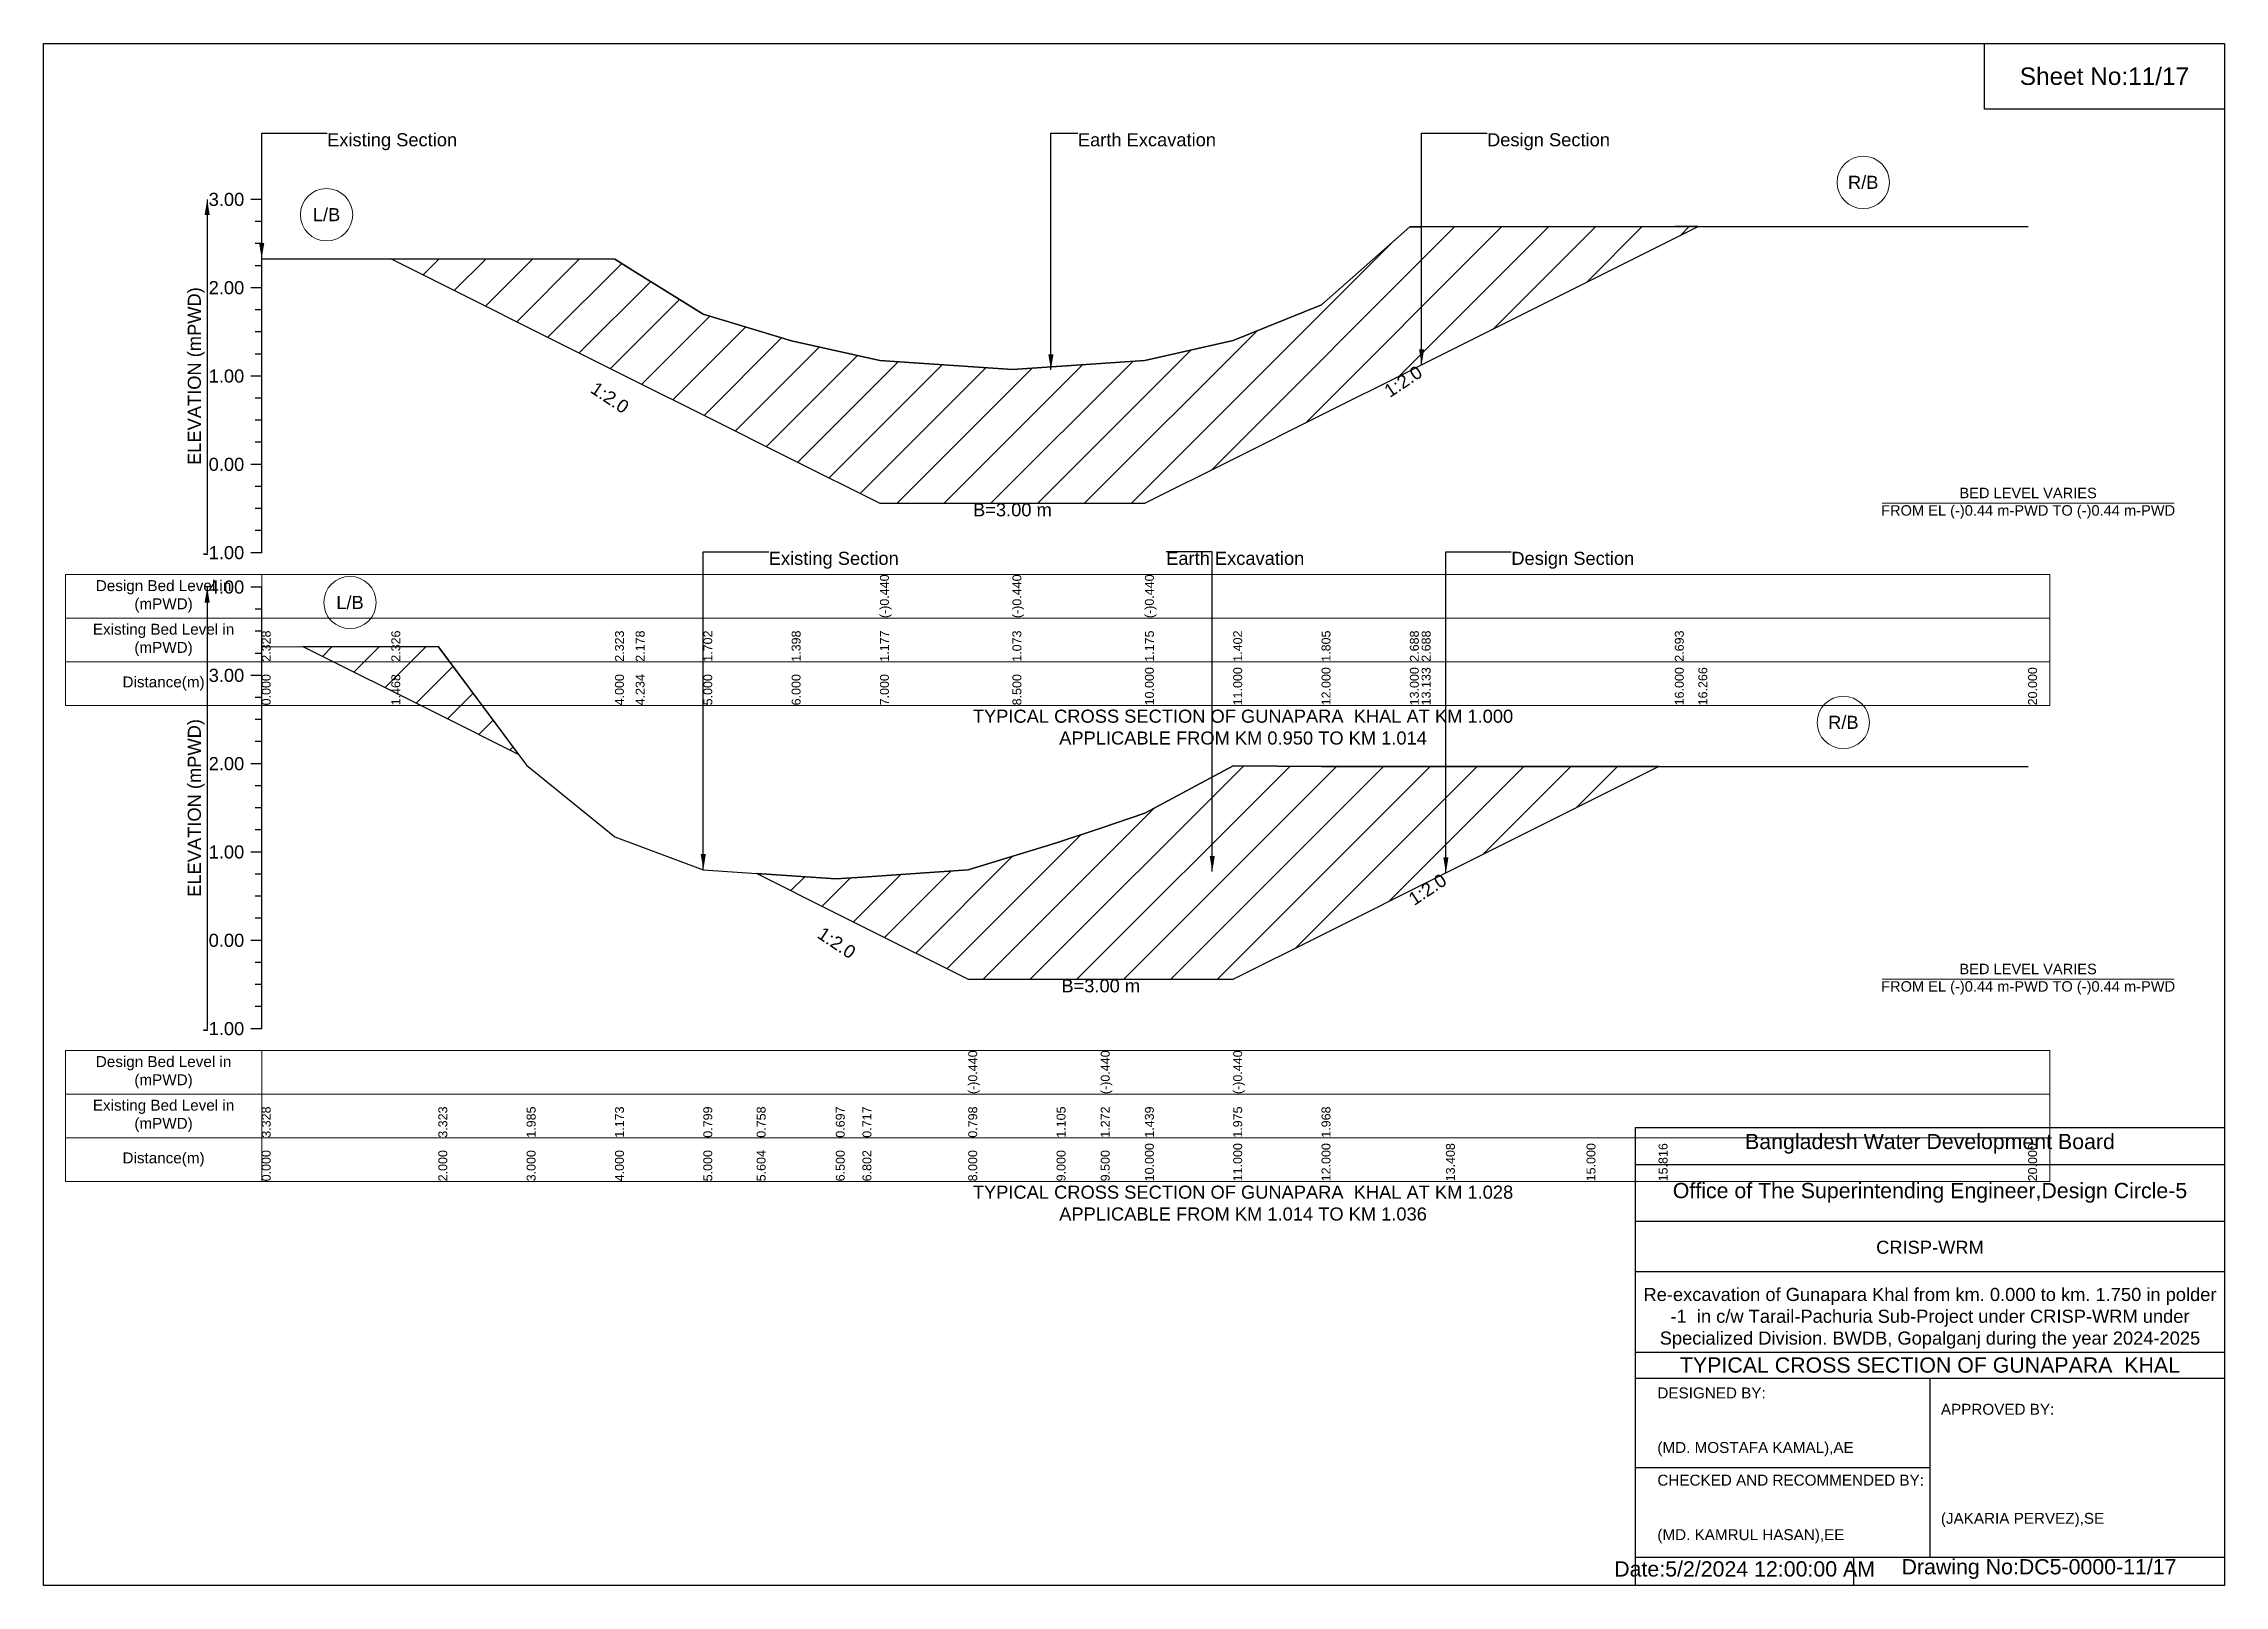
# Model space of a CAD drawing. Header units: inches. Extents: x 91000 to 268000, y -5656 to 171.
# Drawn here: x 200000 to 208000, y -5656 to 0 of the extents above; entities that cross this region are included whole.
import ezdxf

# ---------------------------------------------------------------- set-up
doc = ezdxf.new("R2010")
doc.units = ezdxf.units.IN
doc.header["$LTSCALE"] = 7
doc.header["$MEASUREMENT"] = 0
for name, color, linetype, lineweight in [('Cross section Data Border', 7, 'Continuous', 9), ('Cross Section Labels', 7, 'Continuous', 9), ('Existing_Bed_Level for Xsection', 7, 'Continuous', 25)]:
    doc.layers.add(name, color=color, linetype=linetype, lineweight=lineweight)
doc.styles.get("Standard").update_dxf_attribs({"font": 'arial.ttf'})
doc.dimstyles.get("Standard").update_dxf_attribs({"dimtxt": 0.18, "dimasz": 0.18, "dimexe": 0.18, "dimexo": 0.0625, "dimgap": 0.09, "dimtad": 0, "dimtih": 1, "dimtoh": 1, "dimdec": 4, "dimzin": 0, "dimdsep": 46, "dimtxsty": 'Standard', "dimcen": 0.09, "dimadec": 0, "dimazin": 0, "dimtfac": 1, "dimtdec": 4, "dimtofl": 0, "dimtmove": 0, "dimatfit": 3, "dimfxl": 1, "dimtolj": 1, "dimtzin": 0, "dimarcsym": 0})

msp = doc.modelspace()

# ---------------------------------------------------------------- texts
at = {"attachment_point": 5}
for s, insert, char_height in [('Sheet No:11/17', (207560, -120), 64), ('Bangladesh Water Development Board', (206920, -4036), 56), ('Office of The Superintending Engineer,Design Circle-5', (206920, -4216), 56)]:
    msp.add_mtext(s, dxfattribs=dict(at, insert=insert, char_height=char_height))
for s, insert, char_height, width, attachment_point in [('CRISP-WRM', (206920, -4416), 48, 2240, 5), ('Re-excavation of Gunapara Khal from km. 0.000 to km. 1.750 in polder -1  in c/w Tarail-Pachuria Sub-Project under CRISP-WRM under Specialized Division. BWDB, Gopalganj during the year 2024-2025', (206920, -4676), 48, 2160, 5), ('TYPICAL CROSS SECTION OF GUNAPARA  KHAL', (206920, -4848), 56, 2240, 5), ('DESIGNED BY:^J^J^J(MD. MOSTAFA KAMAL),AE', (205920, -5056), 40, 1120, 4), ('APPROVED BY:^J^J^J^J^J^J(JAKARIA PERVEZ),SE', (206960, -5216), 40, 1120, 4), ('CHECKED AND RECOMMENDED BY:^J^J^J(MD. KAMRUL HASAN),EE', (205920, -5376), 40, 1120, 4), ('Date:5/2/2024 12:00:00 AM', (206240, -5596), 56, 1120, 5), ('Drawing No:DC5-0000-11/17', (207320, -5596), 56, 1760, 5)]:
    msp.add_mtext(s, dxfattribs=dict(insert=insert, char_height=char_height, width=width, attachment_point=attachment_point))
at = {"layer": 'Cross section Data Border', "char_height": 40, "width": 640, "attachment_point": 5}
for s, insert in [('Design Bed Level in (mPWD)', (200440, -2027.7)), ('Existing Bed Level in (mPWD)', (200440, -2187.7)), ('Distance(m)', (200440, -2347.7)), ('Design Bed Level in (mPWD)', (200440, -3773.8)), ('Existing Bed Level in (mPWD)', (200440, -3933.8)), ('Distance(m)', (200440, -4093.8))]:
    msp.add_mtext(s, dxfattribs=dict(at, insert=insert))
at = {"layer": 'Cross Section Labels'}
for s, insert, char_height, attachment_point in [('Existing Section', (201040, -328.7), 48, 1), ('Earth Excavation', (203794, -328.7), 48, 1), ('Design Section', (205295.1, -328.7), 48, 1), ('R/B', (206675.1, -509.1), 48, 5), ('L/B', (201037.8, -627.7), 48, 5), ('BED LEVEL VARIES ^JFROM EL (-)0.44 m-PWD TO (-)0.44 m-PWD', (207280, -1686.2), 38.4, 5), ('B=3.00 m', (203554, -1686.2), 48, 2), ('Existing Section', (202660, -1864.2), 48, 1), ('Earth Excavation', (204118, -1864.2), 48, 1), ('Design Section', (205384.2, -1864.2), 48, 1), ('L/B', (201124, -2050.4), 48, 5), ('TYPICAL CROSS SECTION OF GUNAPARA  KHAL AT KM 1.000^JAPPLICABLE FROM KM 0.950 TO KM 1.014', (204400, -2507.7), 48, 5), ('R/B', (206602.2, -2490.2), 48, 5), ('B=3.00 m', (203878, -3432.4), 48, 2), ('BED LEVEL VARIES ^JFROM EL (-)0.44 m-PWD TO (-)0.44 m-PWD', (207280, -3432.4), 38.4, 5), ('TYPICAL CROSS SECTION OF GUNAPARA  KHAL AT KM 1.028^JAPPLICABLE FROM KM 1.014 TO KM 1.036', (204400, -4253.8), 48, 5)]:
    msp.add_mtext(s, dxfattribs=dict(at, insert=insert, char_height=char_height, attachment_point=attachment_point))
at = {"layer": 'Cross Section Labels', "char_height": 48, "attachment_point": 2}
for insert, rotation in [((204974.1, -1219.2), 33.69007), ((202090.8, -1278.6), 326.30993), ((205063.2, -3082.8), 33.69007), ((202922.9, -3278.8), 326.30993)]:
    msp.add_mtext('1:2.0', dxfattribs=dict(at, insert=insert, rotation=rotation))
at = {"layer": 'Existing_Bed_Level for Xsection', "char_height": 48, "attachment_point": 6}
for s, insert in [('3.00', (200736, -571.7)), ('2.00', (200736, -895.7)), ('1.00', (200736, -1219.7)), ('0.00', (200736, -1543.7)), ('-1.00', (200736, -1867.7)), ('4.00', (200736, -1993.8)), ('3.00', (200736, -2317.8)), ('2.00', (200736, -2641.8)), ('1.00', (200736, -2965.8)), ('0.00', (200736, -3289.8)), ('-1.00', (200736, -3613.8))]:
    msp.add_mtext(s, dxfattribs=dict(at, insert=insert))
at = {"layer": 'Existing_Bed_Level for Xsection', "rotation": 90}
for s, insert, char_height, attachment_point in [('ELEVATION (mPWD)', (200560, -1219.7), 48, 5), ('(-)0.440', (203068, -2107.7), 32.8, 1), ('(-)0.440', (203554, -2107.7), 32.8, 1), ('(-)0.440', (204040, -2107.7), 32.8, 1), ('2.328', (200800, -2267.7), 32.8, 1), ('2.326', (201275.5, -2267.7), 32.8, 1), ('2.323', (202096, -2267.7), 32.8, 1), ('2.178', (202171.8, -2267.7), 32.8, 1), ('1.702', (202420, -2267.7), 32.8, 1), ('1.398', (202744, -2267.7), 32.8, 1), ('1.177', (203068, -2267.7), 32.8, 1), ('1.073', (203554, -2267.7), 32.8, 1), ('1.175', (204040, -2267.7), 32.8, 1), ('1.402', (204364, -2267.7), 32.8, 1), ('1.805', (204688, -2267.7), 32.8, 1), ('2.688', (205012, -2267.7), 32.8, 1), ('2.688', (205055.1, -2267.7), 32.8, 1), ('2.693', (205984, -2267.7), 32.8, 1), ('0.000', (200800, -2427.7), 32.8, 1), ('1.468', (201275.5, -2427.7), 32.8, 1), ('4.000', (202096, -2427.7), 32.8, 1), ('4.234', (202171.8, -2427.7), 32.8, 1), ('5.000', (202420, -2427.7), 32.8, 1), ('6.000', (202744, -2427.7), 32.8, 1), ('7.000', (203068, -2427.7), 32.8, 1), ('8.500', (203554, -2427.7), 32.8, 1), ('10.000', (204040, -2427.7), 32.8, 1), ('11.000', (204364, -2427.7), 32.8, 1), ('12.000', (204688, -2427.7), 32.8, 1), ('13.000', (205012, -2427.7), 32.8, 1), ('13.133', (205055.1, -2427.7), 32.8, 1), ('16.000', (205984, -2427.7), 32.8, 1), ('16.266', (206070.2, -2427.7), 32.8, 1), ('20.000', (207280, -2427.7), 32.8, 1), ('ELEVATION (mPWD)', (200560, -2803.8), 48, 5), ('(-)0.440', (203392, -3853.8), 32.8, 1), ('(-)0.440', (203878, -3853.8), 32.8, 1), ('(-)0.440', (204364, -3853.8), 32.8, 1), ('3.328', (200800, -4013.8), 32.8, 1), ('3.323', (201448, -4013.8), 32.8, 1), ('1.985', (201772, -4013.8), 32.8, 1), ('1.173', (202096, -4013.8), 32.8, 1), ('0.799', (202420, -4013.8), 32.8, 1), ('0.758', (202615.8, -4013.8), 32.8, 1), ('0.697', (202906, -4013.8), 32.8, 1), ('0.717', (203003.9, -4013.8), 32.8, 1), ('0.798', (203392, -4013.8), 32.8, 1), ('1.105', (203716, -4013.8), 32.8, 1), ('1.272', (203878, -4013.8), 32.8, 1), ('1.439', (204040, -4013.8), 32.8, 1), ('1.975', (204364, -4013.8), 32.8, 1), ('1.968', (204688, -4013.8), 32.8, 1), ('0.000', (200800, -4173.8), 32.8, 1), ('2.000', (201448, -4173.8), 32.8, 1), ('3.000', (201772, -4173.8), 32.8, 1), ('4.000', (202096, -4173.8), 32.8, 1), ('5.000', (202420, -4173.8), 32.8, 1), ('5.604', (202615.8, -4173.8), 32.8, 1), ('6.500', (202906, -4173.8), 32.8, 1), ('6.802', (203003.9, -4173.8), 32.8, 1), ('8.000', (203392, -4173.8), 32.8, 1), ('9.000', (203716, -4173.8), 32.8, 1), ('9.500', (203878, -4173.8), 32.8, 1), ('10.000', (204040, -4173.8), 32.8, 1), ('11.000', (204364, -4173.8), 32.8, 1), ('12.000', (204688, -4173.8), 32.8, 1), ('13.408', (205144.2, -4173.8), 32.8, 1), ('15.000', (205660, -4173.8), 32.8, 1), ('15.816', (205924.4, -4173.8), 32.8, 1), ('20.000', (207280, -4173.8), 32.8, 1)]:
    msp.add_mtext(s, dxfattribs=dict(at, insert=insert, char_height=char_height, attachment_point=attachment_point))

# ---------------------------------------------------------------- hatches: boundary and pattern name
at = {"layer": 'Existing_Bed_Level for Xsection'}
h = msp.add_hatch(dxfattribs=at)
h.set_pattern_fill('ANSI31', color=256, scale=972, style=0)
h.paths.add_polyline_path([(201275.5, -790), (202096, -1200.2), (202171.8, -1238.1), (202420, -1362.2), (202744, -1524.2), (203068, -1686.2), (203554, -1686.2), (204040, -1686.2), (204364, -1524.2), (204688, -1362.2), (205012, -1200.2), (205055.1, -1178.7), (205984, -714.2), (206070.2, -671.1), (205984, -671.1), (205055.1, -672.7), (205012, -672.7), (204688, -958.8), (204364, -1089.4), (204040, -1163), (203554, -1196), (203068, -1162.3), (202744, -1090.7), (202420, -992.2), (202171.8, -838), (202096, -791)])
h = msp.add_hatch(dxfattribs=at)
h.set_pattern_fill('ANSI31', color=256, scale=972, style=0)
h.paths.add_polyline_path([(200951.1, -2211.9), (201448, -2460.4), (201743, -2607.9), (201448, -2213.2)])
h = msp.add_hatch(dxfattribs=at)
h.set_pattern_fill('ANSI31', color=256, scale=972, style=0)
h.paths.add_polyline_path([(202615.8, -3044.3), (202906, -3189.4), (203003.9, -3238.3), (203392, -3432.4), (203716, -3432.4), (203878, -3432.4), (204040, -3432.4), (204364, -3432.4), (204688, -3270.4), (205144.2, -3042.3), (205660, -2784.4), (205924.4, -2652.2), (205660, -2652.2), (205144.2, -2652.2), (204688, -2652.2), (204364, -2649.9), (204040, -2823.6), (203878, -2877.7), (203716, -2931.8), (203392, -3031.3), (203003.9, -3057.4), (202906, -3064)])

# ---------------------------------------------------------------- linework, layer by layer
for points in [[(200000, 0), (208000, 0), (208000, -5656), (200000, -5656)], [(207120, 0), (208000, 0), (208000, -240), (207120, -240)]]:
    msp.add_lwpolyline(points, close=True)
for points in [[(205840, -5656), (205840, -3976), (208000, -3976)], [(205840, -4112), (208000, -4112)], [(205840, -4320), (208000, -4320)], [(205840, -4504), (208000, -4504)], [(205840, -4800), (208000, -4800)], [(205840, -4896), (208000, -4896)], [(206920, -4896), (206920, -5552)], [(205840, -5224), (206920, -5224)], [(205840, -5552), (208000, -5552)], [(206640, -5552), (206640, -5656)]]:
    msp.add_lwpolyline(points)
at = {"layer": 'Cross section Data Border'}
for points in [[(200080, -1947.7), (207360, -1947.7), (207360, -2427.7), (200080, -2427.7)], [(200080, -3693.8), (207360, -3693.8), (207360, -4173.8), (200080, -4173.8)]]:
    msp.add_lwpolyline(points, close=True, dxfattribs=at)
for points in [[(200800, -1947.7), (200800, -2427.7)], [(200080, -2107.7), (207360, -2107.7)], [(200080, -2267.7), (207360, -2267.7)], [(200800, -3693.8), (200800, -4173.8)], [(200080, -3853.8), (207360, -3853.8)], [(200080, -4013.8), (207360, -4013.8)]]:
    msp.add_lwpolyline(points, dxfattribs=at)
at = {"layer": 'Cross Section Labels'}
for points in [[(206744.2, -1686.2), (207815.8, -1686.2)], [(206744.2, -3432.4), (207815.8, -3432.4)]]:
    msp.add_lwpolyline(points, dxfattribs=at)
for centre in [(206675.1, -509.1), (201037.8, -627.7), (201124, -2050.4), (206602.2, -2490.2)]:
    msp.add_circle(centre, 96, dxfattribs=at)
at = {"layer": 'Existing_Bed_Level for Xsection'}
for points in [[(200800, -571.7), (200760, -571.7)], [(200800, -1867.7), (200800, -1543.7), (200800, -1219.7), (200800, -895.7), (200800, -571.7)], [(200800, -652.7), (200776, -652.7)], [(200800, -789.4), (201275.5, -790), (202096, -791), (202171.8, -838), (202420, -992.2), (202744, -1090.7), (203068, -1162.3), (203068, -1162.3), (203554, -1196), (203554, -1196), (204040, -1163), (204040, -1163), (204364, -1089.4), (204688, -958.8), (205012, -672.7), (205055.1, -672.7), (205984, -671.1), (206070.2, -671.1), (207280, -671.1)], [(200800, -733.7), (200776, -733.7)], [(200800, -814.7), (200776, -814.7)], [(200800, -895.7), (200760, -895.7)], [(200800, -976.7), (200776, -976.7)], [(200800, -1057.7), (200776, -1057.7)], [(200800, -1138.7), (200776, -1138.7)], [(200800, -1219.7), (200760, -1219.7)], [(200800, -1300.7), (200776, -1300.7)], [(200800, -1381.7), (200776, -1381.7)], [(200800, -1462.7), (200776, -1462.7)], [(200800, -1543.7), (200760, -1543.7)], [(200800, -1624.7), (200776, -1624.7)], [(200800, -1705.7), (200776, -1705.7)], [(200800, -1786.7), (200776, -1786.7)], [(200800, -1867.7), (200760, -1867.7)], [(200800, -1993.8), (200760, -1993.8)], [(200800, -3613.8), (200800, -3289.8), (200800, -2965.8), (200800, -2641.8), (200800, -2317.8), (200800, -1993.8)], [(200800, -2074.8), (200776, -2074.8)], [(200800, -2155.8), (200776, -2155.8)], [(200800, -2236.8), (200776, -2236.8)], [(200800, -2211.6), (201448, -2213.2), (201772, -2646.7), (202096, -2909.8), (202420, -3031), (202615.8, -3044.3), (202906, -3064), (203003.9, -3057.4), (203392, -3031.3), (203392, -3031.3), (203716, -2931.8), (203878, -2877.7), (203878, -2877.7), (204040, -2823.6), (204364, -2649.9), (204364, -2649.9), (204688, -2652.2), (205144.2, -2652.2), (205660, -2652.2), (205924.4, -2652.2), (207280, -2652.2)], [(200800, -2317.8), (200760, -2317.8)], [(200800, -2398.8), (200776, -2398.8)], [(200800, -2479.8), (200776, -2479.8)], [(200800, -2560.8), (200776, -2560.8)], [(200800, -2641.8), (200760, -2641.8)], [(200800, -2722.8), (200776, -2722.8)], [(200800, -2803.8), (200776, -2803.8)], [(200800, -2884.8), (200776, -2884.8)], [(200800, -2965.8), (200760, -2965.8)], [(200800, -3046.8), (200776, -3046.8)], [(200800, -3127.8), (200776, -3127.8)], [(200800, -3208.8), (200776, -3208.8)], [(200800, -3289.8), (200760, -3289.8)], [(200800, -3370.8), (200776, -3370.8)], [(200800, -3451.8), (200776, -3451.8)], [(200800, -3532.8), (200776, -3532.8)], [(200800, -3613.8), (200760, -3613.8)]]:
    msp.add_lwpolyline(points, dxfattribs=at)
for points in [[(201275.5, -790), (202096, -1200.2), (202171.8, -1238.1), (202420, -1362.2), (202744, -1524.2), (203068, -1686.2), (203068, -1686.2), (203554, -1686.2), (203554, -1686.2), (204040, -1686.2), (204040, -1686.2), (204364, -1524.2), (204688, -1362.2), (205012, -1200.2), (205055.1, -1178.7), (205984, -714.2), (206070.2, -671.1), (206070.2, -671.1), (206070.2, -671.1), (205984, -671.1), (205055.1, -672.7), (205012, -672.7), (204688, -958.8), (204364, -1089.4), (204040, -1163), (204040, -1163), (203554, -1196), (203554, -1196), (203068, -1162.3), (203068, -1162.3), (202744, -1090.7), (202420, -992.2), (202171.8, -838), (202096, -791)], [(200951.1, -2211.9), (201448, -2460.4), (201743, -2607.9), (201448, -2213.2)], [(202615.8, -3044.3), (202615.8, -3044.3), (202906, -3189.4), (203003.9, -3238.3), (203392, -3432.4), (203392, -3432.4), (203716, -3432.4), (203878, -3432.4), (203878, -3432.4), (204040, -3432.4), (204364, -3432.4), (204364, -3432.4), (204688, -3270.4), (205144.2, -3042.3), (205660, -2784.4), (205924.4, -2652.2), (205924.4, -2652.2), (205924.4, -2652.2), (205660, -2652.2), (205144.2, -2652.2), (204688, -2652.2), (204364, -2649.9), (204364, -2649.9), (204040, -2823.6), (203878, -2877.7), (203878, -2877.7), (203716, -2931.8), (203392, -3031.3), (203392, -3031.3), (203003.9, -3057.4), (202906, -3064), (202615.8, -3044.3)]]:
    msp.add_lwpolyline(points, close=True, dxfattribs=at)

msp.set_redraw_order([(e.dxf.handle, doc.entitydb.next_handle()) for e in msp.query("TEXT MTEXT ATTDEF DIMENSION ARC_DIMENSION")])  # texts and dimensions are drawn at this point

# ---------------------------------------------------------------- leaders
at = {"layer": 'Cross Section Labels', "annotation_type": 0, "has_hookline": 1, "hookline_direction": 0}
for points, text_width in [([(200800, -789.4), (200800, -328.7), (201039.9, -328.7)], 467.2), ([(203695.2, -1197.1), (203695.2, -328.7), (203793.9, -328.7)], 497), ([(205055.1, -1178.7), (205055.1, -328.7), (205295, -328.7)], 441.2), ([(202420, -3031), (202420, -1864.2), (202659.9, -1864.2)], 467.2), ([(204287.1, -3037.4), (204287.1, -1864.2), (204117.9, -1864.2)], 497), ([(205144.2, -3042.3), (205144.2, -1864.2), (205384.1, -1864.2)], 441.2)]:
    msp.add_leader(points, dimstyle='Standard', override={"dimasz": 57.6}, dxfattribs=dict(at, text_width=text_width))
at = {"layer": 'Existing_Bed_Level for Xsection'}
for points in [[(200600, -571.7), (200600, -1867.7)], [(200600, -1993.8), (200600, -3613.8)]]:
    msp.add_leader(points, dimstyle='Standard', override={"dimasz": 57.6}, dxfattribs=at)

doc.saveas('drawing.dxf')
